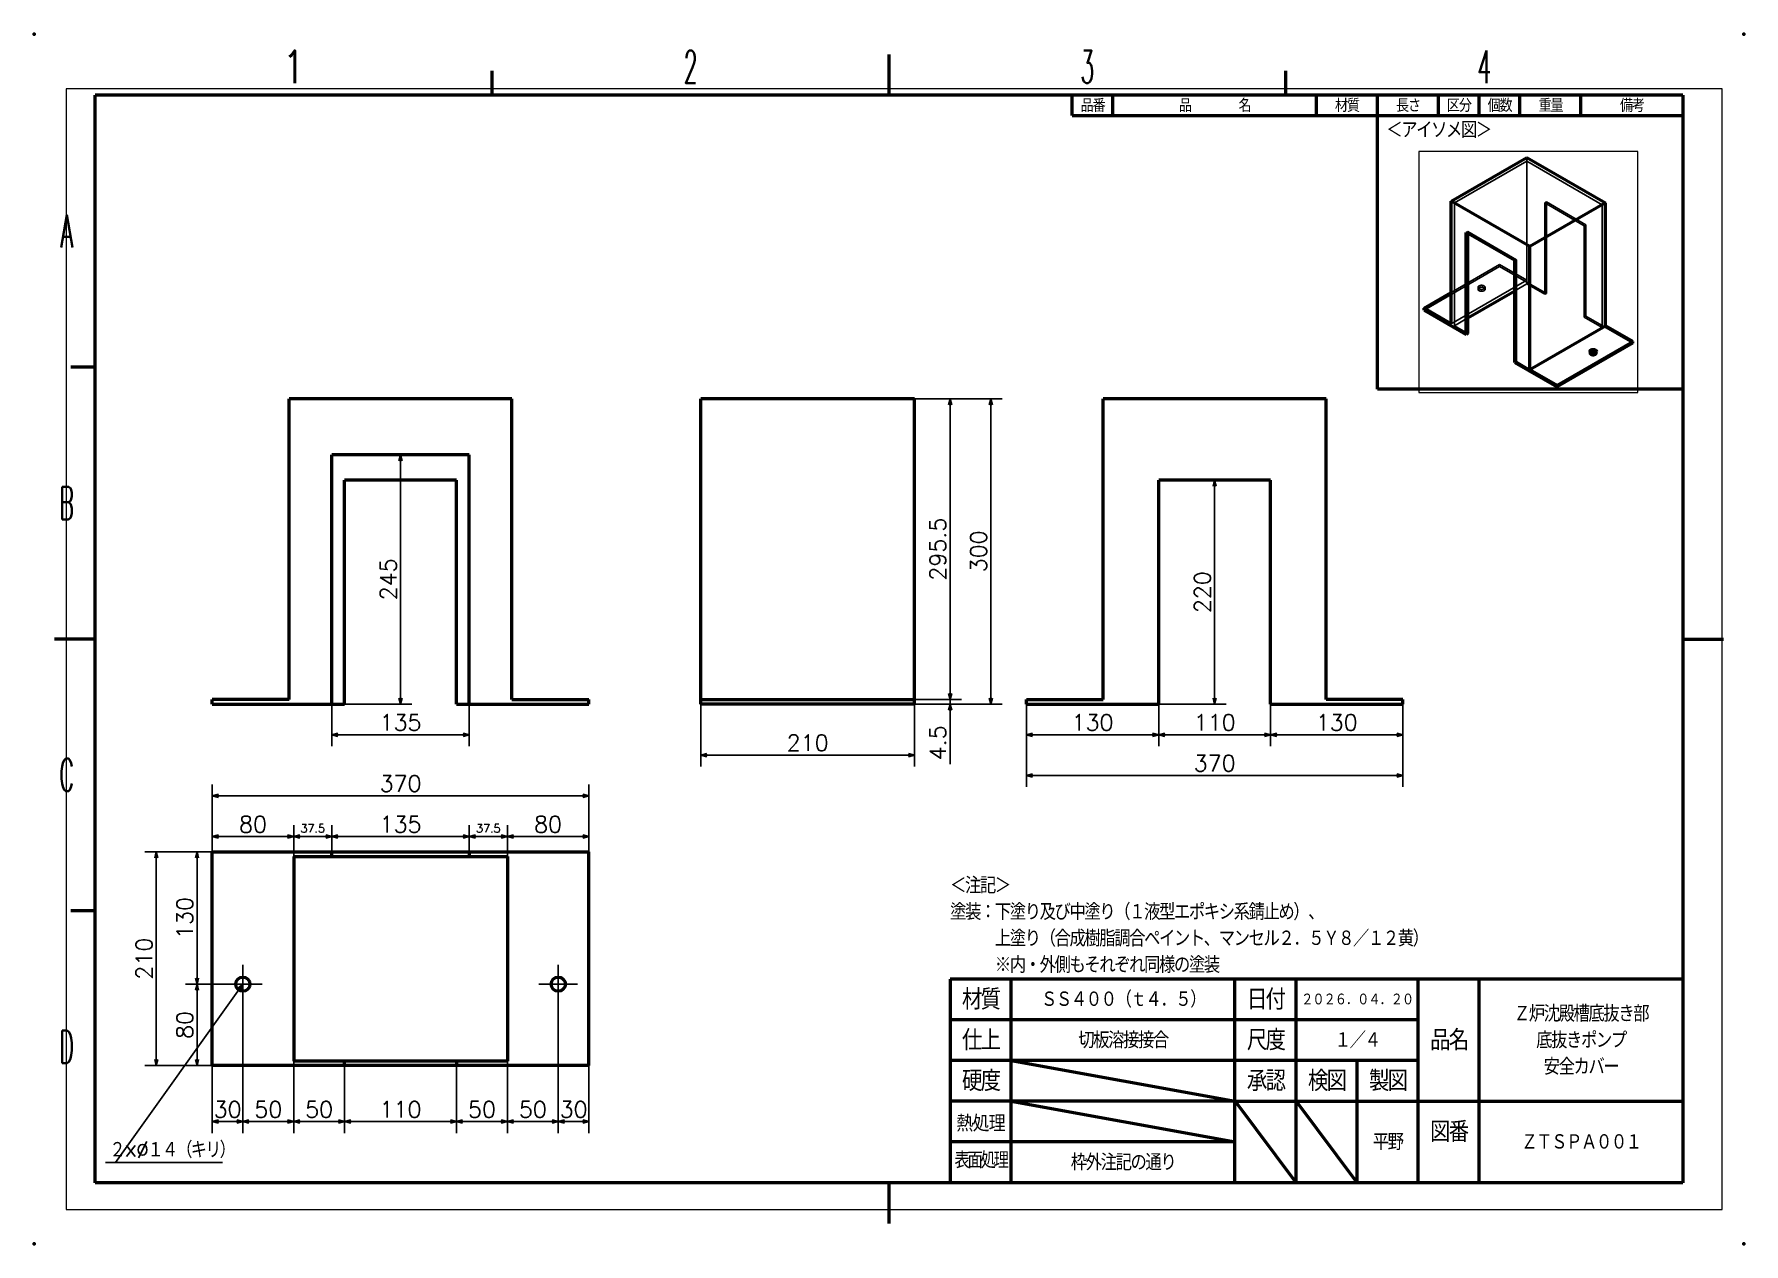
# Paper-space layout 'ICADSX Layout' of a CAD drawing. Header units: millimetres. Extents: x 0 to 420, y 0 to 297.
# The model-space entities are those that its viewports show. They can reach past a viewport. Long polylines and large blocks are cut down to what shows.
import ezdxf

# ---------------------------------------------------------------- set-up
doc = ezdxf.new("R2010")
doc.units = ezdxf.units.MM
doc.header["$LTSCALE"] = 0.661417
doc.linetypes.add('CENTER', pattern=[50.8, 31.75, -6.35, 6.35, -6.35])
doc.linetypes.add('DASHED', pattern=[19.05, 12.7, -6.35])
doc.layers.add('NoLayerName_001', color=7, linetype='Continuous')
doc.layers.add('VIEWPORTS', color=7, linetype='Continuous', plot=False)
doc.styles.get("Standard").update_dxf_attribs({"font": 'txt', "bigfont": 'extfont2'})
doc.dimstyles.get("Standard").update_dxf_attribs({"dimtxt": 2.5, "dimasz": 2.5, "dimexe": 1.25, "dimexo": 0.625, "dimtad": 1, "dimzin": 0, "dimdsep": 46, "dimtxsty": 'Standard', "dimcen": 2.5, "dimadec": 0, "dimazin": 0, "dimtfac": 0.75, "dimtmove": 0, "dimatfit": 3, "dimfxl": 1, "dimarcsym": 0})

psp = doc.layouts.new('ICADSX Layout')

msp = doc.modelspace()

# ---------------------------------------------------------------- texts
at = {"layer": 'NoLayerName_001', "color": 7, "lineweight": 50}
for s, insert, char_height, width, attachment_point, line_spacing_factor in [('\\A1;\\W0.912871;\\T0.912871;＜アイソメ図＞', (1205, 564), 16, 130.358, 5, 0.6), ('\\A1;\\W0.912871;\\T0.912871;＜注記＞\\P塗装：下塗り及び中塗り（１液型エポキシ系錆止め）、\\P\u3000\u3000\u3000上塗り（合成樹脂調合ペイント、マンセル２．５Ｙ８／１２黄）\\P\u3000\u3000\u3000※内・外側もそれぞれ同様の塗装', (725, -170), 16, 595.9221, 1, 0.975), ('\\A1;\\W0.912871;\\T0.912871;ＳＳ４００（ｔ４．５）', (895, -290), 16, 204.8482, 5, 0.6), ('\\A1;\\W0.912871;\\T0.912871;２０２６．０４．２０', (1125, -290), 12, 139.6693, 5, 0.6), ('\\A1;\\W0.912871;\\T0.912871;Ｚ炉沈殿槽底抜き部\\P底抜きポンプ\\P安全カバー', (1345, -330), 16, 167.6031, 5, 0.975), ('\\A1;\\W0.912871;\\T0.912871;切板溶接接合', (895, -330), 16, 111.7354, 5, 0.6), ('\\A1;\\W0.912871;\\T0.912871;１／４', (1125, -330), 16, 55.8677, 5, 0.6), ('\\A1;\\W0.912871;\\T0.912871;平野', (1155, -430), 16, 37.2451, 5, 0.6), ('\\A1;\\W0.912871;\\T0.912871;ＺＴＳＰＡ００１', (1345, -430), 16, 148.9805, 5, 0.6), ('\\A1;\\W0.912871;\\T0.912871;枠外注記の通り', (895, -450), 16, 130.358, 5, 0.6)]:
    msp.add_mtext(s, dxfattribs=dict(at, insert=insert, char_height=char_height, width=width, attachment_point=attachment_point, line_spacing_factor=line_spacing_factor))
at = {"layer": 'NoLayerName_001', "color": 7, "linetype": 'Continuous', "lineweight": 50, "insert": (-100.94, -446), "char_height": 16, "width": 177.9368, "attachment_point": 7, "line_spacing_factor": 0.75}
msp.add_mtext('\\A1;\\W0.897265;\\T0.897265;２×%%c１４（キリ）', dxfattribs=at)

# ---------------------------------------------------------------- blocks, each defined once
blk = doc.blocks.new('JZB_0001')
at = {"layer": 'NoLayerName_001', "color": 7, "linetype": 'Continuous', "lineweight": 50}
for p, q in [((210, 282), (210, 292)), ((112.5, 282), (112.5, 288)), ((307.5, 282), (307.5, 288)), ((15, 15), (15, 282)), ((405, 282), (15, 282)), ((255, 277), (255, 282)), ((265, 277), (265, 282)), ((315, 277), (315, 282)), ((330, 277), (330, 282)), ((345, 277), (345, 282)), ((355, 277), (355, 282)), ((365, 277), (365, 282)), ((380, 277), (380, 282)), ((405, 282), (405, 15)), ((255, 277), (405, 277)), ((15, 215.25), (9, 215.25)), ((15, 148.5), (5, 148.5)), ((405, 148.5), (415, 148.5)), ((15, 81.75), (9, 81.75)), ((225, 65), (225, 15)), ((405, 65), (225, 65)), ((240, 15), (240, 65)), ((295, 15), (295, 65)), ((310, 15), (310, 65)), ((340, 15), (340, 65)), ((355, 15), (355, 65)), ((310, 55), (225, 55)), ((340, 55), (310, 55)), ((340, 45), (225, 45)), ((325, 15), (325, 45)), ((295, 35), (225, 35)), ((295, 35), (340, 35)), ((340, 35), (405, 35)), ((295, 25), (225, 25)), ((405, 15), (15, 15)), ((210, 5), (210, 15))]:
    blk.add_line(p, q, dxfattribs=at)
for p in [(0, 297), (420, 297), (0, 0), (420, 0)]:
    blk.add_point(p, dxfattribs=at)
at = {"layer": 'NoLayerName_001', "color": 7, "lineweight": 50, "attachment_point": 5, "line_spacing_factor": 0.6}
for s, insert, char_height, width in [('\\A1;\\W0.750000;1', (63.75, 289), 8, 4.25), ('\\A1;\\W0.500000;2', (161.25, 289), 8, 4.25), ('\\A1;\\W0.500000;3', (258.75, 289), 8, 4.25), ('\\A1;\\W0.500000;4', (356.25, 289), 8, 4.25), ('\\A1;\\W0.912871;\\T0.912871;品\u3000\u3000\u3000\u3000名', (290, 279.5), 3.2, 22.3471), ('\\A1;\\W0.912871;\\T0.912871;材質', (322.5, 279.5), 3.2, 7.449), ('\\A1;\\W0.912871;\\T0.912871;個数', (360, 279.5), 3.2, 7.449), ('\\A1;\\W0.912871;\\T0.912871;重量', (372.5, 279.5), 3.2, 7.449), ('\\A1;\\W0.912871;\\T0.912871;備考', (392.5, 279.5), 3.2, 7.449), ('\\A1;\\W0.912871;\\T0.912871;品番', (260, 279.5), 3.2, 7.449), ('\\A1;\\W0.912871;\\T0.912871;長さ', (337.5, 279.5), 3.2, 7.449), ('\\A1;\\W0.912871;\\T0.912871;区分', (350, 279.5), 3.2, 7.449), ('\\A1;\\W0.500000;A', (8, 248.62), 8, 4.25), ('\\A1;\\W0.500000;B', (8, 181.88), 8, 4.25), ('\\A1;\\W0.500000;C', (8, 115.12), 8, 4.25), ('\\A1;\\W0.912871;\\T0.912871;材質', (232.5, 60), 5, 11.6391), ('\\A1;\\W0.912871;\\T0.912871;日付', (302.5, 60), 5, 11.6391), ('\\A1;\\W0.500000;D', (8, 48.38), 8, 4.25), ('\\A1;\\W0.912871;\\T0.912871;仕上', (232.5, 50), 5, 11.6391), ('\\A1;\\W0.912871;\\T0.912871;尺度', (302.5, 50), 5, 11.6391), ('\\A1;\\W0.912871;\\T0.912871;品名', (347.5, 50), 5, 11.6391), ('\\A1;\\W0.912871;\\T0.912871;硬度', (232.5, 40), 5, 11.6391), ('\\A1;\\W0.912871;\\T0.912871;承認', (302.5, 40), 5, 11.6391), ('\\A1;\\W0.912871;\\T0.912871;検図', (317.5, 40), 5, 11.6391), ('\\A1;\\W0.912871;\\T0.912871;製図', (332.5, 40), 5, 11.6391), ('\\A1;\\W0.950146;\\T0.950146;熱処理', (232.5, 29.55), 4, 14.5372), ('\\A1;\\W0.912871;\\T0.912871;図番', (347.5, 27.5), 5, 11.6391), ('\\A1;\\W0.853913;\\T0.853913;表面処理', (232.5, 20.54), 4, 17.4198)]:
    blk.add_mtext(s, dxfattribs=dict(at, insert=insert, char_height=char_height, width=width))
blk = doc.blocks.new('_OPEN30')
at = {"color": 0, "linetype": 'ByBlock', "lineweight": -2}
for p, q in [((-1, 0.267949), (0, 0)), ((0, 0), (-1, -0.267949)), ((0, 0), (-1, 0))]:
    blk.add_line(p, q, dxfattribs=at)
blk = doc.blocks.new('*D5')
at = {"layer": 'Defpoints', "color": 0}
for p in [(480, 0), (690, 0), (480, -50)]:
    blk.add_point(p, dxfattribs=at)
at = {"layer": 'NoLayerName_001', "color": 0, "linetype": 'Continuous', "lineweight": 25}
for p, q in [((480, 0), (480, -61.2)), ((690, 0), (690, -61.2)), ((684, -50), (486, -50))]:
    blk.add_line(p, q, dxfattribs=at)
at = {"layer": 'NoLayerName_001', "color": 0, "lineweight": 25, "xscale": 6, "yscale": 6, "zscale": 6}
for p, rotation in [((480, -50), 180), ((690, -50), 360)]:
    blk.add_blockref('_OPEN30', p, dxfattribs=dict(at, rotation=rotation))
at = {"layer": 'NoLayerName_001', "color": 0, "lineweight": 50, "insert": (585, -38), "char_height": 16, "attachment_point": 5}
blk.add_mtext('210', dxfattribs=at)
blk = doc.blocks.new('*D6')
at = {"layer": 'Defpoints', "color": 0}
for p in [(690, 4.5), (690, 0), (725, 4.5)]:
    blk.add_point(p, dxfattribs=at)
at = {"layer": 'NoLayerName_001', "color": 0, "linetype": 'Continuous', "lineweight": 25}
for p, q in [((690, 4.5), (736.2, 4.5)), ((690, 0), (736.2, 0)), ((725, 10.5), (725, 16.5)), ((725, 0), (725, 4.5)), ((725, 0), (725, -58.8)), ((725, -6), (725, -12))]:
    blk.add_line(p, q, dxfattribs=at)
at = {"layer": 'NoLayerName_001', "color": 0, "lineweight": 25, "xscale": 6, "yscale": 6, "zscale": 6}
for p, rotation in [((725, 4.5), 270), ((725, 0), 90)]:
    blk.add_blockref('_OPEN30', p, dxfattribs=dict(at, rotation=rotation))
at = {"layer": 'NoLayerName_001', "color": 0, "lineweight": 50, "insert": (713, -38), "char_height": 16, "attachment_point": 5, "rotation": 90}
blk.add_mtext('4.5', dxfattribs=at)
blk = doc.blocks.new('*D7')
at = {"layer": 'Defpoints', "color": 0}
for p in [(690, 300), (690, 4.5), (725, 4.5)]:
    blk.add_point(p, dxfattribs=at)
at = {"layer": 'NoLayerName_001', "color": 0, "linetype": 'Continuous', "lineweight": 25}
for p, q in [((690, 300), (736.2, 300)), ((725, 294), (725, 10.5)), ((690, 4.5), (736.2, 4.5))]:
    blk.add_line(p, q, dxfattribs=at)
at = {"layer": 'NoLayerName_001', "color": 0, "lineweight": 25, "xscale": 6, "yscale": 6, "zscale": 6}
for p, rotation in [((725, 300), 90), ((725, 4.5), 270)]:
    blk.add_blockref('_OPEN30', p, dxfattribs=dict(at, rotation=rotation))
at = {"layer": 'NoLayerName_001', "color": 0, "lineweight": 50, "insert": (713, 152.2), "char_height": 16, "attachment_point": 5, "rotation": 90}
blk.add_mtext('295.5', dxfattribs=at)
blk = doc.blocks.new('*D8')
at = {"layer": 'Defpoints', "color": 0}
for p in [(690, 300), (765, 300), (690, 0)]:
    blk.add_point(p, dxfattribs=at)
at = {"layer": 'NoLayerName_001', "color": 0, "linetype": 'Continuous', "lineweight": 25}
for p, q in [((690, 300), (776.2, 300)), ((765, 6), (765, 294)), ((690, 0), (776.2, 0))]:
    blk.add_line(p, q, dxfattribs=at)
at = {"layer": 'NoLayerName_001', "color": 0, "lineweight": 25, "xscale": 6, "yscale": 6, "zscale": 6}
for p, rotation in [((765, 300), 90), ((765, 0), 270)]:
    blk.add_blockref('_OPEN30', p, dxfattribs=dict(at, rotation=rotation))
at = {"layer": 'NoLayerName_001', "color": 0, "lineweight": 50, "insert": (753, 150), "char_height": 16, "attachment_point": 5, "rotation": 90}
blk.add_mtext('300', dxfattribs=at)
blk = doc.blocks.new('*D9')
at = {"layer": 'Defpoints', "color": 0}
for p in [(985, 220), (985, 220), (930, 0)]:
    blk.add_point(p, dxfattribs=at)
at = {"layer": 'NoLayerName_001', "color": 0, "linetype": 'Continuous', "lineweight": 25}
for p, q in [((985, 6), (985, 214)), ((930, 0), (996.2, 0))]:
    blk.add_line(p, q, dxfattribs=at)
at = {"layer": 'NoLayerName_001', "color": 0, "lineweight": 25, "xscale": 6, "yscale": 6, "zscale": 6}
for p, rotation in [((985, 220), 90), ((985, 0), 270)]:
    blk.add_blockref('_OPEN30', p, dxfattribs=dict(at, rotation=rotation))
at = {"layer": 'NoLayerName_001', "color": 0, "lineweight": 50, "insert": (973, 110), "char_height": 16, "attachment_point": 5, "rotation": 90}
blk.add_mtext('220', dxfattribs=at)
blk = doc.blocks.new('*D10')
at = {"layer": 'Defpoints', "color": 0}
for p in [(930, 0), (1040, 0), (930, -30)]:
    blk.add_point(p, dxfattribs=at)
at = {"layer": 'NoLayerName_001', "color": 0, "linetype": 'Continuous', "lineweight": 25}
for p, q in [((930, 0), (930, -41.2)), ((1040, 0), (1040, -41.2)), ((1034, -30), (936, -30))]:
    blk.add_line(p, q, dxfattribs=at)
at = {"layer": 'NoLayerName_001', "color": 0, "lineweight": 25, "xscale": 6, "yscale": 6, "zscale": 6}
for p, rotation in [((930, -30), 180), ((1040, -30), 360)]:
    blk.add_blockref('_OPEN30', p, dxfattribs=dict(at, rotation=rotation))
at = {"layer": 'NoLayerName_001', "color": 0, "lineweight": 50, "insert": (985, -18), "char_height": 16, "attachment_point": 5}
blk.add_mtext('110', dxfattribs=at)
blk = doc.blocks.new('*D11')
at = {"layer": 'Defpoints', "color": 0}
for p in [(800, 0), (930, 0), (800, -30)]:
    blk.add_point(p, dxfattribs=at)
at = {"layer": 'NoLayerName_001', "color": 0, "linetype": 'Continuous', "lineweight": 25}
for p, q in [((800, 0), (800, -41.2)), ((930, 0), (930, -41.2)), ((924, -30), (806, -30))]:
    blk.add_line(p, q, dxfattribs=at)
at = {"layer": 'NoLayerName_001', "color": 0, "lineweight": 25, "xscale": 6, "yscale": 6, "zscale": 6}
for p, rotation in [((800, -30), 180), ((930, -30), 360)]:
    blk.add_blockref('_OPEN30', p, dxfattribs=dict(at, rotation=rotation))
at = {"layer": 'NoLayerName_001', "color": 0, "lineweight": 50, "insert": (865, -18), "char_height": 16, "attachment_point": 5}
blk.add_mtext('130', dxfattribs=at)
blk = doc.blocks.new('*D12')
at = {"layer": 'Defpoints', "color": 0}
for p in [(1040, 0), (1170, 0), (1170, -30)]:
    blk.add_point(p, dxfattribs=at)
at = {"layer": 'NoLayerName_001', "color": 0, "linetype": 'Continuous', "lineweight": 25}
for p, q in [((1040, 0), (1040, -41.2)), ((1170, 0), (1170, -41.2)), ((1046, -30), (1164, -30))]:
    blk.add_line(p, q, dxfattribs=at)
at = {"layer": 'NoLayerName_001', "color": 0, "lineweight": 25, "xscale": 6, "yscale": 6, "zscale": 6, "rotation": 180}
blk.add_blockref('_OPEN30', (1040, -30), dxfattribs=at)
at = {"layer": 'NoLayerName_001', "color": 0, "lineweight": 25, "xscale": 6, "yscale": 6, "zscale": 6}
blk.add_blockref('_OPEN30', (1170, -30), dxfattribs=at)
at = {"layer": 'NoLayerName_001', "color": 0, "lineweight": 50, "insert": (1105, -18), "char_height": 16, "attachment_point": 5}
blk.add_mtext('130', dxfattribs=at)
blk = doc.blocks.new('*D13')
at = {"layer": 'Defpoints', "color": 0}
for p in [(800, 0), (1170, 0), (800, -70)]:
    blk.add_point(p, dxfattribs=at)
at = {"layer": 'NoLayerName_001', "color": 0, "linetype": 'Continuous', "lineweight": 25}
for p, q in [((800, 0), (800, -81.2)), ((1170, 0), (1170, -81.2)), ((1164, -70), (806, -70))]:
    blk.add_line(p, q, dxfattribs=at)
at = {"layer": 'NoLayerName_001', "color": 0, "lineweight": 25, "xscale": 6, "yscale": 6, "zscale": 6}
for p, rotation in [((800, -70), 180), ((1170, -70), 360)]:
    blk.add_blockref('_OPEN30', p, dxfattribs=dict(at, rotation=rotation))
at = {"layer": 'NoLayerName_001', "color": 0, "lineweight": 50, "insert": (985, -58), "char_height": 16, "attachment_point": 5}
blk.add_mtext('370', dxfattribs=at)
blk = doc.blocks.new('*D14')
at = {"layer": 'Defpoints', "color": 0}
for p in [(185, 245), (185, 245), (117.5, 0)]:
    blk.add_point(p, dxfattribs=at)
at = {"layer": 'NoLayerName_001', "color": 0, "linetype": 'Continuous', "lineweight": 25}
for p, q in [((185, 6), (185, 239)), ((117.5, 0), (196.2, 0))]:
    blk.add_line(p, q, dxfattribs=at)
at = {"layer": 'NoLayerName_001', "color": 0, "lineweight": 25, "xscale": 6, "yscale": 6, "zscale": 6}
for p, rotation in [((185, 245), 90), ((185, 0), 270)]:
    blk.add_blockref('_OPEN30', p, dxfattribs=dict(at, rotation=rotation))
at = {"layer": 'NoLayerName_001', "color": 0, "lineweight": 50, "insert": (173, 122.5), "char_height": 16, "attachment_point": 5, "rotation": 90}
blk.add_mtext('245', dxfattribs=at)
blk = doc.blocks.new('*D15')
at = {"layer": 'Defpoints', "color": 0}
for p in [(117.5, 0), (252.5, 0), (117.5, -30)]:
    blk.add_point(p, dxfattribs=at)
at = {"layer": 'NoLayerName_001', "color": 0, "linetype": 'Continuous', "lineweight": 25}
for p, q in [((117.5, 0), (117.5, -41.2)), ((252.5, 0), (252.5, -41.2)), ((246.5, -30), (123.5, -30))]:
    blk.add_line(p, q, dxfattribs=at)
at = {"layer": 'NoLayerName_001', "color": 0, "lineweight": 25, "xscale": 6, "yscale": 6, "zscale": 6}
for p, rotation in [((117.5, -30), 180), ((252.5, -30), 360)]:
    blk.add_blockref('_OPEN30', p, dxfattribs=dict(at, rotation=rotation))
at = {"layer": 'NoLayerName_001', "color": 0, "lineweight": 50, "insert": (185, -18), "char_height": 16, "attachment_point": 5}
blk.add_mtext('135', dxfattribs=at)
blk = doc.blocks.new('*D16')
at = {"layer": 'Defpoints', "color": 0}
for p in [(-15, -145), (0, -145), (11, -275)]:
    blk.add_point(p, dxfattribs=at)
at = {"layer": 'NoLayerName_001', "color": 0, "linetype": 'Continuous', "lineweight": 25}
for p, q in [((0, -145), (-26.2, -145)), ((-15, -269), (-15, -151)), ((11, -275), (-26.2, -275))]:
    blk.add_line(p, q, dxfattribs=at)
at = {"layer": 'NoLayerName_001', "color": 0, "lineweight": 25, "xscale": 6, "yscale": 6, "zscale": 6}
for p, rotation in [((-15, -145), 90), ((-15, -275), 270)]:
    blk.add_blockref('_OPEN30', p, dxfattribs=dict(at, rotation=rotation))
at = {"layer": 'NoLayerName_001', "color": 0, "lineweight": 50, "insert": (-27, -210), "char_height": 16, "attachment_point": 5, "rotation": 90}
blk.add_mtext('130', dxfattribs=at)
blk = doc.blocks.new('*D17')
at = {"layer": 'Defpoints', "color": 0}
for p in [(-15, -275), (0, -275), (0, -355)]:
    blk.add_point(p, dxfattribs=at)
at = {"layer": 'NoLayerName_001', "color": 0, "linetype": 'Continuous', "lineweight": 25}
for p, q in [((0, -275), (-26.2, -275)), ((-15, -349), (-15, -281)), ((0, -355), (-26.2, -355))]:
    blk.add_line(p, q, dxfattribs=at)
at = {"layer": 'NoLayerName_001', "color": 0, "lineweight": 25, "xscale": 6, "yscale": 6, "zscale": 6}
for p, rotation in [((-15, -275), 90), ((-15, -355), 270)]:
    blk.add_blockref('_OPEN30', p, dxfattribs=dict(at, rotation=rotation))
at = {"layer": 'NoLayerName_001', "color": 0, "lineweight": 50, "insert": (-27, -315), "char_height": 16, "attachment_point": 5, "rotation": 90}
blk.add_mtext('80', dxfattribs=at)
blk = doc.blocks.new('*D18')
at = {"layer": 'Defpoints', "color": 0}
for p in [(0, -145), (-55, -355), (0, -355)]:
    blk.add_point(p, dxfattribs=at)
at = {"layer": 'NoLayerName_001', "color": 0, "linetype": 'Continuous', "lineweight": 25}
for p, q in [((0, -145), (-66.2, -145)), ((-55, -151), (-55, -349)), ((0, -355), (-66.2, -355))]:
    blk.add_line(p, q, dxfattribs=at)
at = {"layer": 'NoLayerName_001', "color": 0, "lineweight": 25, "xscale": 6, "yscale": 6, "zscale": 6}
for p, rotation in [((-55, -145), 90.00000000000001), ((-55, -355), 270)]:
    blk.add_blockref('_OPEN30', p, dxfattribs=dict(at, rotation=rotation))
at = {"layer": 'NoLayerName_001', "color": 0, "lineweight": 50, "insert": (-67, -250), "char_height": 16, "attachment_point": 5, "rotation": 90}
blk.add_mtext('210', dxfattribs=at)
blk = doc.blocks.new('*D19')
at = {"layer": 'Defpoints', "color": 0}
for p in [(30, -294), (80, -350.5), (30, -410)]:
    blk.add_point(p, dxfattribs=at)
at = {"layer": 'NoLayerName_001', "color": 0, "linetype": 'Continuous', "lineweight": 25}
for p, q in [((30, -294), (30, -421.2)), ((80, -350.5), (80, -421.2)), ((74, -410), (36, -410))]:
    blk.add_line(p, q, dxfattribs=at)
at = {"layer": 'NoLayerName_001', "color": 0, "lineweight": 25, "xscale": 6, "yscale": 6, "zscale": 6, "rotation": 180}
blk.add_blockref('_OPEN30', (30, -410), dxfattribs=at)
at = {"layer": 'NoLayerName_001', "color": 0, "lineweight": 25, "xscale": 6, "yscale": 6, "zscale": 6}
blk.add_blockref('_OPEN30', (80, -410), dxfattribs=at)
at = {"layer": 'NoLayerName_001', "color": 0, "lineweight": 50, "insert": (55, -398), "char_height": 16, "attachment_point": 5}
blk.add_mtext('50', dxfattribs=at)
blk = doc.blocks.new('*D20')
at = {"layer": 'Defpoints', "color": 0}
for p in [(80, -350.5), (130, -355), (80, -410)]:
    blk.add_point(p, dxfattribs=at)
at = {"layer": 'NoLayerName_001', "color": 0, "linetype": 'Continuous', "lineweight": 25}
for p, q in [((80, -350.5), (80, -421.2)), ((130, -355), (130, -421.2)), ((124, -410), (86, -410))]:
    blk.add_line(p, q, dxfattribs=at)
at = {"layer": 'NoLayerName_001', "color": 0, "lineweight": 25, "xscale": 6, "yscale": 6, "zscale": 6, "rotation": 180}
blk.add_blockref('_OPEN30', (80, -410), dxfattribs=at)
at = {"layer": 'NoLayerName_001', "color": 0, "lineweight": 25, "xscale": 6, "yscale": 6, "zscale": 6}
blk.add_blockref('_OPEN30', (130, -410), dxfattribs=at)
at = {"layer": 'NoLayerName_001', "color": 0, "lineweight": 50, "insert": (105, -398), "char_height": 16, "attachment_point": 5}
blk.add_mtext('50', dxfattribs=at)
blk = doc.blocks.new('*D21')
at = {"layer": 'Defpoints', "color": 0}
for p in [(130, -355), (240, -355), (130, -410)]:
    blk.add_point(p, dxfattribs=at)
at = {"layer": 'NoLayerName_001', "color": 0, "linetype": 'Continuous', "lineweight": 25}
for p, q in [((130, -355), (130, -421.2)), ((240, -355), (240, -421.2)), ((234, -410), (136, -410))]:
    blk.add_line(p, q, dxfattribs=at)
at = {"layer": 'NoLayerName_001', "color": 0, "lineweight": 25, "xscale": 6, "yscale": 6, "zscale": 6, "rotation": 180}
blk.add_blockref('_OPEN30', (130, -410), dxfattribs=at)
at = {"layer": 'NoLayerName_001', "color": 0, "lineweight": 25, "xscale": 6, "yscale": 6, "zscale": 6}
blk.add_blockref('_OPEN30', (240, -410), dxfattribs=at)
at = {"layer": 'NoLayerName_001', "color": 0, "lineweight": 50, "insert": (185, -398), "char_height": 16, "attachment_point": 5}
blk.add_mtext('110', dxfattribs=at)
blk = doc.blocks.new('*D22')
at = {"layer": 'Defpoints', "color": 0}
for p in [(290, -350.5), (240, -355), (240, -410)]:
    blk.add_point(p, dxfattribs=at)
at = {"layer": 'NoLayerName_001', "color": 0, "linetype": 'Continuous', "lineweight": 25}
for p, q in [((290, -350.5), (290, -421.2)), ((240, -355), (240, -421.2)), ((284, -410), (246, -410))]:
    blk.add_line(p, q, dxfattribs=at)
at = {"layer": 'NoLayerName_001', "color": 0, "lineweight": 25, "xscale": 6, "yscale": 6, "zscale": 6, "rotation": 180}
blk.add_blockref('_OPEN30', (240, -410), dxfattribs=at)
at = {"layer": 'NoLayerName_001', "color": 0, "lineweight": 25, "xscale": 6, "yscale": 6, "zscale": 6}
blk.add_blockref('_OPEN30', (290, -410), dxfattribs=at)
at = {"layer": 'NoLayerName_001', "color": 0, "lineweight": 50, "insert": (265, -398), "char_height": 16, "attachment_point": 5}
blk.add_mtext('50', dxfattribs=at)
blk = doc.blocks.new('*D23')
at = {"layer": 'Defpoints', "color": 0}
for p in [(340, -294), (290, -350.5), (290, -410)]:
    blk.add_point(p, dxfattribs=at)
at = {"layer": 'NoLayerName_001', "color": 0, "linetype": 'Continuous', "lineweight": 25}
for p, q in [((340, -294), (340, -421.2)), ((290, -350.5), (290, -421.2)), ((334, -410), (296, -410))]:
    blk.add_line(p, q, dxfattribs=at)
at = {"layer": 'NoLayerName_001', "color": 0, "lineweight": 25, "xscale": 6, "yscale": 6, "zscale": 6, "rotation": 180}
blk.add_blockref('_OPEN30', (290, -410), dxfattribs=at)
at = {"layer": 'NoLayerName_001', "color": 0, "lineweight": 25, "xscale": 6, "yscale": 6, "zscale": 6}
blk.add_blockref('_OPEN30', (340, -410), dxfattribs=at)
at = {"layer": 'NoLayerName_001', "color": 0, "lineweight": 50, "insert": (315, -398), "char_height": 16, "attachment_point": 5}
blk.add_mtext('50', dxfattribs=at)
blk = doc.blocks.new('*D24')
at = {"layer": 'Defpoints', "color": 0}
for p in [(340, -294), (370, -355), (340, -410)]:
    blk.add_point(p, dxfattribs=at)
at = {"layer": 'NoLayerName_001', "color": 0, "linetype": 'Continuous', "lineweight": 25}
for p, q in [((340, -294), (340, -421.2)), ((370, -355), (370, -421.2)), ((364, -410), (346, -410))]:
    blk.add_line(p, q, dxfattribs=at)
at = {"layer": 'NoLayerName_001', "color": 0, "lineweight": 25, "xscale": 6, "yscale": 6, "zscale": 6, "rotation": 180}
blk.add_blockref('_OPEN30', (340, -410), dxfattribs=at)
at = {"layer": 'NoLayerName_001', "color": 0, "lineweight": 25, "xscale": 6, "yscale": 6, "zscale": 6}
blk.add_blockref('_OPEN30', (370, -410), dxfattribs=at)
at = {"layer": 'NoLayerName_001', "color": 0, "lineweight": 50, "insert": (355, -398), "char_height": 16, "attachment_point": 5}
blk.add_mtext('30', dxfattribs=at)
blk = doc.blocks.new('*D25')
at = {"layer": 'Defpoints', "color": 0}
for p in [(0, -355), (30, -410), (30, -410)]:
    blk.add_point(p, dxfattribs=at)
at = {"layer": 'NoLayerName_001', "color": 0, "linetype": 'Continuous', "lineweight": 25}
for p, q in [((0, -355), (0, -421.2)), ((6, -410), (24, -410))]:
    blk.add_line(p, q, dxfattribs=at)
at = {"layer": 'NoLayerName_001', "color": 0, "lineweight": 25, "xscale": 6, "yscale": 6, "zscale": 6, "rotation": 180}
blk.add_blockref('_OPEN30', (0, -410), dxfattribs=at)
at = {"layer": 'NoLayerName_001', "color": 0, "lineweight": 25, "xscale": 6, "yscale": 6, "zscale": 6}
blk.add_blockref('_OPEN30', (30, -410), dxfattribs=at)
at = {"layer": 'NoLayerName_001', "color": 0, "lineweight": 50, "insert": (15, -398), "char_height": 16, "attachment_point": 5}
blk.add_mtext('30', dxfattribs=at)
blk = doc.blocks.new('*D26')
at = {"layer": 'Defpoints', "color": 0}
for p in [(0, -130), (0, -145), (80, -149.5)]:
    blk.add_point(p, dxfattribs=at)
at = {"layer": 'NoLayerName_001', "color": 0, "linetype": 'Continuous', "lineweight": 25}
for p, q in [((0, -145), (0, -118.8)), ((74, -130), (6, -130)), ((80, -149.5), (80, -118.8))]:
    blk.add_line(p, q, dxfattribs=at)
at = {"layer": 'NoLayerName_001', "color": 0, "lineweight": 25, "xscale": 6, "yscale": 6, "zscale": 6, "rotation": 180}
blk.add_blockref('_OPEN30', (0, -130), dxfattribs=at)
at = {"layer": 'NoLayerName_001', "color": 0, "lineweight": 25, "xscale": 6, "yscale": 6, "zscale": 6}
blk.add_blockref('_OPEN30', (80, -130), dxfattribs=at)
at = {"layer": 'NoLayerName_001', "color": 0, "lineweight": 50, "insert": (40, -118), "char_height": 16, "attachment_point": 5}
blk.add_mtext('80', dxfattribs=at)
blk = doc.blocks.new('*D27')
at = {"layer": 'Defpoints', "color": 0}
for p in [(80, -130), (80, -145), (117.5, -145)]:
    blk.add_point(p, dxfattribs=at)
at = {"layer": 'NoLayerName_001', "color": 0, "linetype": 'Continuous', "lineweight": 25}
for p, q in [((80, -145), (80, -118.8)), ((111.5, -130), (86, -130)), ((117.5, -145), (117.5, -118.8))]:
    blk.add_line(p, q, dxfattribs=at)
at = {"layer": 'NoLayerName_001', "color": 0, "lineweight": 25, "xscale": 6, "yscale": 6, "zscale": 6, "rotation": 180}
blk.add_blockref('_OPEN30', (80, -130), dxfattribs=at)
at = {"layer": 'NoLayerName_001', "color": 0, "lineweight": 25, "xscale": 6, "yscale": 6, "zscale": 6}
blk.add_blockref('_OPEN30', (117.5, -130), dxfattribs=at)
at = {"layer": 'NoLayerName_001', "color": 0, "lineweight": 50, "insert": (98.75, -122), "char_height": 8, "attachment_point": 5}
blk.add_mtext('37.5', dxfattribs=at)
blk = doc.blocks.new('*D28')
at = {"layer": 'Defpoints', "color": 0}
for p in [(117.5, -130), (117.5, -145), (252.5, -145)]:
    blk.add_point(p, dxfattribs=at)
at = {"layer": 'NoLayerName_001', "color": 0, "linetype": 'Continuous', "lineweight": 25}
for p, q in [((117.5, -145), (117.5, -118.8)), ((246.5, -130), (123.5, -130)), ((252.5, -145), (252.5, -118.8))]:
    blk.add_line(p, q, dxfattribs=at)
at = {"layer": 'NoLayerName_001', "color": 0, "lineweight": 25, "xscale": 6, "yscale": 6, "zscale": 6}
for p, rotation in [((117.5, -130), 180), ((252.5, -130), 360)]:
    blk.add_blockref('_OPEN30', p, dxfattribs=dict(at, rotation=rotation))
at = {"layer": 'NoLayerName_001', "color": 0, "lineweight": 50, "insert": (185, -118), "char_height": 16, "attachment_point": 5}
blk.add_mtext('135', dxfattribs=at)
blk = doc.blocks.new('*D29')
at = {"layer": 'Defpoints', "color": 0}
for p in [(252.5, -130), (252.5, -145), (290, -149.5)]:
    blk.add_point(p, dxfattribs=at)
at = {"layer": 'NoLayerName_001', "color": 0, "linetype": 'Continuous', "lineweight": 25}
for p, q in [((252.5, -145), (252.5, -118.8)), ((284, -130), (258.5, -130)), ((290, -149.5), (290, -118.8))]:
    blk.add_line(p, q, dxfattribs=at)
at = {"layer": 'NoLayerName_001', "color": 0, "lineweight": 25, "xscale": 6, "yscale": 6, "zscale": 6, "rotation": 180}
blk.add_blockref('_OPEN30', (252.5, -130), dxfattribs=at)
at = {"layer": 'NoLayerName_001', "color": 0, "lineweight": 25, "xscale": 6, "yscale": 6, "zscale": 6}
blk.add_blockref('_OPEN30', (290, -130), dxfattribs=at)
at = {"layer": 'NoLayerName_001', "color": 0, "lineweight": 50, "insert": (271.25, -122), "char_height": 8, "attachment_point": 5}
blk.add_mtext('37.5', dxfattribs=at)
blk = doc.blocks.new('*D30')
at = {"layer": 'Defpoints', "color": 0}
for p in [(290, -130), (290, -145), (370, -145)]:
    blk.add_point(p, dxfattribs=at)
at = {"layer": 'NoLayerName_001', "color": 0, "linetype": 'Continuous', "lineweight": 25}
for p, q in [((290, -145), (290, -118.8)), ((364, -130), (296, -130)), ((370, -145), (370, -118.8))]:
    blk.add_line(p, q, dxfattribs=at)
at = {"layer": 'NoLayerName_001', "color": 0, "lineweight": 25, "xscale": 6, "yscale": 6, "zscale": 6, "rotation": 180}
blk.add_blockref('_OPEN30', (290, -130), dxfattribs=at)
at = {"layer": 'NoLayerName_001', "color": 0, "lineweight": 25, "xscale": 6, "yscale": 6, "zscale": 6}
blk.add_blockref('_OPEN30', (370, -130), dxfattribs=at)
at = {"layer": 'NoLayerName_001', "color": 0, "lineweight": 50, "insert": (330, -118), "char_height": 16, "attachment_point": 5}
blk.add_mtext('80', dxfattribs=at)
blk = doc.blocks.new('*D31')
at = {"layer": 'Defpoints', "color": 0}
for p in [(370, -90), (0, -145), (370, -145)]:
    blk.add_point(p, dxfattribs=at)
at = {"layer": 'NoLayerName_001', "color": 0, "linetype": 'Continuous', "lineweight": 25}
for p, q in [((0, -145), (0, -78.8)), ((370, -145), (370, -78.8)), ((6, -90), (364, -90))]:
    blk.add_line(p, q, dxfattribs=at)
at = {"layer": 'NoLayerName_001', "color": 0, "lineweight": 25, "xscale": 6, "yscale": 6, "zscale": 6, "rotation": 180}
blk.add_blockref('_OPEN30', (0, -90), dxfattribs=at)
at = {"layer": 'NoLayerName_001', "color": 0, "lineweight": 25, "xscale": 6, "yscale": 6, "zscale": 6}
blk.add_blockref('_OPEN30', (370, -90), dxfattribs=at)
at = {"layer": 'NoLayerName_001', "color": 0, "lineweight": 50, "insert": (185, -78), "char_height": 16, "attachment_point": 5}
blk.add_mtext('370', dxfattribs=at)
blk = doc.blocks.new('JZB_0002')
at = {"layer": 'NoLayerName_001', "color": 8, "linetype": 'CENTER', "lineweight": 25}
for p, q in [((19, 38), (19, 0)), ((0, 19), (38, 19))]:
    blk.add_line(p, q, dxfattribs=at)
at = {"layer": 'NoLayerName_001', "color": 2, "linetype": 'Continuous', "lineweight": 50}
blk.add_circle((19, 19), 7, dxfattribs=at)
blk = doc.blocks.new('JZB_0003')
at = {"layer": 'NoLayerName_001', "color": 8, "linetype": 'CENTER', "lineweight": 25}
for p, q in [((19, 38), (19, 0)), ((0, 19), (38, 19))]:
    blk.add_line(p, q, dxfattribs=at)
at = {"layer": 'NoLayerName_001', "color": 2, "linetype": 'Continuous', "lineweight": 50}
blk.add_circle((19, 19), 7, dxfattribs=at)

# ---------------------------------------------------------------- dimensions: what is measured, and where the dimension line sits
at = {"layer": 'NoLayerName_001', "color": 7, "linetype": 'Continuous', "lineweight": 50}
for base, p1, p2, angle, override, picture, middle in [((725, 4.5), (690, 300), (690, 4.5), 270, {"dimtxt": 16, "dimasz": 6, "dimexe": 11.2, "dimexo": 0, "dimgap": 4, "dimdec": 1, "dimzin": 8, "dimblk": 'OPEN30', "dimclrd": 0, "dimclre": 0, "dimclrt": 0, "dimtp": 0, "dimtm": 0, "dimlwd": 25, "dimlwe": 25}, '*D7', (725, 152.25)), ((765, 300), (690, 0), (690, 300), 90, {"dimtxt": 16, "dimasz": 6, "dimexe": 11.2, "dimexo": 0, "dimgap": 4, "dimdec": 1, "dimzin": 8, "dimblk": 'OPEN30', "dimclrd": 0, "dimclre": 0, "dimclrt": 0, "dimtp": 0, "dimtm": 0, "dimlwd": 25, "dimlwe": 25}, '*D8', (765, 150)), ((185, 245), (117.5, 0), (185, 245), 90, {"dimtxt": 16, "dimasz": 6, "dimexe": 11.2, "dimexo": 0, "dimgap": 4, "dimdec": 1, "dimzin": 8, "dimblk": 'OPEN30', "dimse2": 1, "dimclrd": 0, "dimclre": 0, "dimclrt": 0, "dimtp": 0, "dimtm": 0, "dimlwd": 25, "dimlwe": 25}, '*D14', (185, 122.5)), ((985, 220), (930, 0), (985, 220), 90, {"dimtxt": 16, "dimasz": 6, "dimexe": 11.2, "dimexo": 0, "dimgap": 4, "dimdec": 1, "dimzin": 8, "dimblk": 'OPEN30', "dimse2": 1, "dimclrd": 0, "dimclre": 0, "dimclrt": 0, "dimtp": 0, "dimtm": 0, "dimlwd": 25, "dimlwe": 25}, '*D9', (985, 110)), ((117.5, -30), (252.5, 0), (117.5, 0), 180, {"dimtxt": 16, "dimasz": 6, "dimexe": 11.2, "dimexo": 0, "dimgap": 4, "dimdec": 1, "dimzin": 8, "dimblk": 'OPEN30', "dimclrd": 0, "dimclre": 0, "dimclrt": 0, "dimtp": 0, "dimtm": 0, "dimlwd": 25, "dimlwe": 25}, '*D15', (185, -30)), ((480, -50), (690, 0), (480, 0), 180, {"dimtxt": 16, "dimasz": 6, "dimexe": 11.2, "dimexo": 0, "dimgap": 4, "dimdec": 1, "dimzin": 8, "dimblk": 'OPEN30', "dimclrd": 0, "dimclre": 0, "dimclrt": 0, "dimtp": 0, "dimtm": 0, "dimlwd": 25, "dimlwe": 25}, '*D5', (585, -50)), ((725, 4.5), (690, 0), (690, 4.5), 90, {"dimtxt": 16, "dimasz": 6, "dimexe": 11.2, "dimexo": 0, "dimgap": 4, "dimdec": 1, "dimzin": 8, "dimblk": 'OPEN30', "dimclrd": 0, "dimclre": 0, "dimclrt": 0, "dimtp": 0, "dimtm": 0, "dimlwd": 25, "dimlwe": 25}, '*D6', (725, -38)), ((800, -30), (930, 0), (800, 0), 180, {"dimtxt": 16, "dimasz": 6, "dimexe": 11.2, "dimexo": 0, "dimgap": 4, "dimdec": 1, "dimzin": 8, "dimblk": 'OPEN30', "dimclrd": 0, "dimclre": 0, "dimclrt": 0, "dimtp": 0, "dimtm": 0, "dimlwd": 25, "dimlwe": 25}, '*D11', (865, -30)), ((800, -70), (1170, 0), (800, 0), 180, {"dimtxt": 16, "dimasz": 6, "dimexe": 11.2, "dimexo": 0, "dimgap": 4, "dimdec": 1, "dimzin": 8, "dimblk": 'OPEN30', "dimclrd": 0, "dimclre": 0, "dimclrt": 0, "dimtp": 0, "dimtm": 0, "dimlwd": 25, "dimlwe": 25}, '*D13', (985, -70)), ((930, -30), (1040, 0), (930, 0), 180, {"dimtxt": 16, "dimasz": 6, "dimexe": 11.2, "dimexo": 0, "dimgap": 4, "dimdec": 1, "dimzin": 8, "dimblk": 'OPEN30', "dimclrd": 0, "dimclre": 0, "dimclrt": 0, "dimtp": 0, "dimtm": 0, "dimlwd": 25, "dimlwe": 25}, '*D10', (985, -30)), ((0, -130), (80, -149.5), (0, -145), 180, {"dimtxt": 16, "dimasz": 6, "dimexe": 11.2, "dimexo": 0, "dimgap": 4, "dimdec": 1, "dimzin": 8, "dimblk": 'OPEN30', "dimclrd": 0, "dimclre": 0, "dimclrt": 0, "dimtp": 0, "dimtm": 0, "dimlwd": 25, "dimlwe": 25}, '*D26', (40, -130)), ((80, -130), (117.5, -145), (80, -145), 180, {"dimtxt": 8, "dimasz": 6, "dimexe": 11.2, "dimexo": 0, "dimgap": 4, "dimdec": 1, "dimzin": 8, "dimblk": 'OPEN30', "dimclrd": 0, "dimclre": 0, "dimclrt": 0, "dimtp": 0, "dimtm": 0, "dimlwd": 25, "dimlwe": 25}, '*D27', (98.75, -130)), ((117.5, -130), (252.5, -145), (117.5, -145), 180, {"dimtxt": 16, "dimasz": 6, "dimexe": 11.2, "dimexo": 0, "dimgap": 4, "dimdec": 1, "dimzin": 8, "dimblk": 'OPEN30', "dimclrd": 0, "dimclre": 0, "dimclrt": 0, "dimtp": 0, "dimtm": 0, "dimlwd": 25, "dimlwe": 25}, '*D28', (185, -130)), ((252.5, -130), (290, -149.5), (252.5, -145), 180, {"dimtxt": 8, "dimasz": 6, "dimexe": 11.2, "dimexo": 0, "dimgap": 4, "dimdec": 1, "dimzin": 8, "dimblk": 'OPEN30', "dimclrd": 0, "dimclre": 0, "dimclrt": 0, "dimtp": 0, "dimtm": 0, "dimlwd": 25, "dimlwe": 25}, '*D29', (271.25, -130)), ((290, -130), (370, -145), (290, -145), 180, {"dimtxt": 16, "dimasz": 6, "dimexe": 11.2, "dimexo": 0, "dimgap": 4, "dimdec": 1, "dimzin": 8, "dimblk": 'OPEN30', "dimclrd": 0, "dimclre": 0, "dimclrt": 0, "dimtp": 0, "dimtm": 0, "dimlwd": 25, "dimlwe": 25}, '*D30', (330, -130)), ((-55, -355), (0, -145), (0, -355), 270, {"dimtxt": 16, "dimasz": 6, "dimexe": 11.2, "dimexo": 0, "dimgap": 4, "dimdec": 1, "dimzin": 8, "dimblk": 'OPEN30', "dimclrd": 0, "dimclre": 0, "dimclrt": 0, "dimtp": 0, "dimtm": 0, "dimlwd": 25, "dimlwe": 25}, '*D18', (-55, -250)), ((-15, -145), (11, -275), (0, -145), 90, {"dimtxt": 16, "dimasz": 6, "dimexe": 11.2, "dimexo": 0, "dimgap": 4, "dimdec": 1, "dimzin": 8, "dimblk": 'OPEN30', "dimclrd": 0, "dimclre": 0, "dimclrt": 0, "dimtp": 0, "dimtm": 0, "dimlwd": 25, "dimlwe": 25}, '*D16', (-15, -210)), ((-15, -275), (0, -355), (0, -275), 90, {"dimtxt": 16, "dimasz": 6, "dimexe": 11.2, "dimexo": 0, "dimgap": 4, "dimdec": 1, "dimzin": 8, "dimblk": 'OPEN30', "dimclrd": 0, "dimclre": 0, "dimclrt": 0, "dimtp": 0, "dimtm": 0, "dimlwd": 25, "dimlwe": 25}, '*D17', (-15, -315)), ((30, -410), (80, -350.5), (30, -294), 180, {"dimtxt": 16, "dimasz": 6, "dimexe": 11.2, "dimexo": 0, "dimgap": 4, "dimdec": 1, "dimzin": 8, "dimblk": 'OPEN30', "dimclrd": 0, "dimclre": 0, "dimclrt": 0, "dimtp": 0, "dimtm": 0, "dimlwd": 25, "dimlwe": 25}, '*D19', (55, -410)), ((290, -410), (340, -294), (290, -350.5), 180, {"dimtxt": 16, "dimasz": 6, "dimexe": 11.2, "dimexo": 0, "dimgap": 4, "dimdec": 1, "dimzin": 8, "dimblk": 'OPEN30', "dimclrd": 0, "dimclre": 0, "dimclrt": 0, "dimtp": 0, "dimtm": 0, "dimlwd": 25, "dimlwe": 25}, '*D23', (315, -410)), ((340, -410), (370, -355), (340, -294), 180, {"dimtxt": 16, "dimasz": 6, "dimexe": 11.2, "dimexo": 0, "dimgap": 4, "dimdec": 1, "dimzin": 8, "dimblk": 'OPEN30', "dimclrd": 0, "dimclre": 0, "dimclrt": 0, "dimtp": 0, "dimtm": 0, "dimlwd": 25, "dimlwe": 25}, '*D24', (355, -410)), ((80, -410), (130, -355), (80, -350.5), 180, {"dimtxt": 16, "dimasz": 6, "dimexe": 11.2, "dimexo": 0, "dimgap": 4, "dimdec": 1, "dimzin": 8, "dimblk": 'OPEN30', "dimclrd": 0, "dimclre": 0, "dimclrt": 0, "dimtp": 0, "dimtm": 0, "dimlwd": 25, "dimlwe": 25}, '*D20', (105, -410)), ((240, -410), (290, -350.5), (240, -355), 180, {"dimtxt": 16, "dimasz": 6, "dimexe": 11.2, "dimexo": 0, "dimgap": 4, "dimdec": 1, "dimzin": 8, "dimblk": 'OPEN30', "dimclrd": 0, "dimclre": 0, "dimclrt": 0, "dimtp": 0, "dimtm": 0, "dimlwd": 25, "dimlwe": 25}, '*D22', (265, -410)), ((130, -410), (240, -355), (130, -355), 180, {"dimtxt": 16, "dimasz": 6, "dimexe": 11.2, "dimexo": 0, "dimgap": 4, "dimdec": 1, "dimzin": 8, "dimblk": 'OPEN30', "dimclrd": 0, "dimclre": 0, "dimclrt": 0, "dimtp": 0, "dimtm": 0, "dimlwd": 25, "dimlwe": 25}, '*D21', (185, -410))]:
    dim = msp.add_linear_dim(base=base, p1=p1, p2=p2, angle=angle, dimstyle='Standard', override=override, dxfattribs=at)
    dim.commit()
    dim.dimension.update_dxf_attribs({"geometry": picture, "text_midpoint": middle, "dimtype": 160})
for base, p1, p2, override, picture, middle in [((1170, -30), (1040, 0), (1170, 0), {"dimtxt": 16, "dimasz": 6, "dimexe": 11.2, "dimexo": 0, "dimgap": 4, "dimdec": 1, "dimzin": 8, "dimblk": 'OPEN30', "dimclrd": 0, "dimclre": 0, "dimclrt": 0, "dimtp": 0, "dimtm": 0, "dimlwd": 25, "dimlwe": 25}, '*D12', (1105, -30)), ((370, -90), (0, -145), (370, -145), {"dimtxt": 16, "dimasz": 6, "dimexe": 11.2, "dimexo": 0, "dimgap": 4, "dimdec": 1, "dimzin": 8, "dimblk": 'OPEN30', "dimclrd": 0, "dimclre": 0, "dimclrt": 0, "dimtp": 0, "dimtm": 0, "dimlwd": 25, "dimlwe": 25}, '*D31', (185, -90)), ((30, -410), (0, -355), (30, -410), {"dimtxt": 16, "dimasz": 6, "dimexe": 11.2, "dimexo": 0, "dimgap": 4, "dimdec": 1, "dimzin": 8, "dimblk": 'OPEN30', "dimse2": 1, "dimclrd": 0, "dimclre": 0, "dimclrt": 0, "dimtp": 0, "dimtm": 0, "dimlwd": 25, "dimlwe": 25}, '*D25', (15, -410))]:
    dim = msp.add_linear_dim(base=base, p1=p1, p2=p2, dimstyle='Standard', override=override, dxfattribs=at)
    dim.commit()
    dim.dimension.update_dxf_attribs({"geometry": picture, "text_midpoint": middle, "dimtype": 160})

# ---------------------------------------------------------------- linework, layer by layer
at = {"layer": 'NoLayerName_001', "color": 7, "linetype": 'Continuous', "lineweight": 50}
for p, q in [((1145, 309.45), (1145, 578)), ((1445, 309.45), (1145, 309.45)), ((785, -350), (1005, -390)), ((785, -390), (1005, -430)), ((1005, -390), (1065, -470)), ((1065, -390), (1125, -470))]:
    msp.add_line(p, q, dxfattribs=at)
at = {"layer": 'NoLayerName_001', "color": 2, "linetype": 'Continuous', "lineweight": 50}
for p, q in [((75.5, 4.5), (75.5, 300)), ((294.5, 300), (75.5, 300)), ((294.5, 4.5), (294.5, 300)), ((690, 300), (480, 300)), ((480, 0), (480, 300)), ((690, 0), (690, 300)), ((875.5, 4.5), (875.5, 300)), ((1094.5, 300), (875.5, 300)), ((1094.5, 4.5), (1094.5, 300)), ((252.5, 245), (117.5, 245)), ((117.5, 0), (117.5, 245)), ((252.5, 0), (252.5, 245)), ((130, 0), (130, 220)), ((240, 220), (130, 220)), ((240, 0), (240, 220)), ((1040, 220), (930, 220)), ((930, 0), (930, 220)), ((1040, 0), (1040, 220)), ((0, 0), (0, 4.5)), ((75.5, 4.5), (0, 4.5)), ((0, 0), (130, 0)), ((240, 0), (370, 0)), ((294.5, 4.5), (370, 4.5)), ((370, 0), (370, 4.5)), ((480, 4.5), (690, 4.5)), ((690, 0), (480, 0)), ((800, 0), (800, 4.5)), ((800, 4.5), (875.5, 4.5)), ((800, 0), (930, 0)), ((1040, 0), (1170, 0)), ((1170, 4.5), (1094.5, 4.5)), ((1170, 0), (1170, 4.5)), ((0, -355), (0, -145)), ((0, -145), (370, -145)), ((80, -149.5), (80, -350.5)), ((80, -149.5), (290, -149.5)), ((117.5, -149.5), (117.5, -145)), ((252.5, -145), (252.5, -149.5)), ((290, -149.5), (290, -350.5)), ((370, -355), (370, -145)), ((290, -350.5), (80, -350.5)), ((130, -355), (130, -350.5)), ((240, -350.5), (240, -355)), ((370, -355), (0, -355)), ((-51.55, -1603.73), (96.94, -1518)), ((96.94, -1518), (251.8, -1607.41)), ((-51.55, -1845.01), (-51.55, -1603.73)), ((103.31, -1693.14), (-51.55, -1603.73)), ((251.8, -1607.41), (103.31, -1693.14)), ((251.8, -1848.68), (251.8, -1607.41)), ((73.61, -1720.9), (-21.85, -1665.79)), ((-21.85, -1865.83), (-21.85, -1665.79)), ((-18.67, -1863.99), (-18.67, -1667.62)), ((103.31, -1934.41), (103.31, -1693.14)), ((73.61, -1920.94), (73.61, -1720.9)), ((-18.67, -1833.37), (73.61, -1780.1)), ((-104.94, -1814.18), (-51.55, -1783.36)), ((-104.94, -1817.86), (-104.94, -1814.18)), ((-51.55, -1845.01), (-104.94, -1814.18)), ((-104.94, -1817.86), (-21.85, -1865.83)), ((-18.67, -1863.99), (-21.85, -1865.83)), ((103.31, -1934.41), (251.8, -1848.68)), ((305.19, -1879.5), (251.8, -1848.68)), ((156.69, -1965.24), (305.19, -1879.5)), ((305.19, -1883.18), (305.19, -1879.5)), ((305.19, -1883.18), (156.69, -1968.91)), ((73.61, -1920.94), (156.69, -1968.91)), ((103.31, -1934.41), (156.69, -1965.24)), ((156.69, -1968.91), (156.69, -1965.24))]:
    msp.add_line(p, q, dxfattribs=at)
at = {"layer": 'NoLayerName_001', "color": 2, "linetype": 'DASHED', "lineweight": 25}
for p, q in [((-45.19, -1607.41), (96.94, -1525.35)), ((96.94, -1766.62), (96.94, -1518)), ((96.94, -1525.35), (245.43, -1611.08)), ((-45.19, -1848.68), (-45.19, -1607.41)), ((132.3, -1607.41), (135.48, -1605.57)), ((210.08, -1652.31), (132.3, -1607.41)), ((132.3, -1787.04), (132.3, -1607.41)), ((135.48, -1605.57), (213.26, -1650.48)), ((135.48, -1785.2), (135.48, -1605.57)), ((245.43, -1852.36), (245.43, -1611.08)), ((213.26, -1650.48), (210.08, -1652.31)), ((210.08, -1831.94), (210.08, -1652.31)), ((213.26, -1830.11), (213.26, -1650.48)), ((-21.85, -1665.79), (-18.67, -1663.95)), ((-18.67, -1663.95), (76.79, -1719.06)), ((-18.67, -1667.62), (-18.67, -1663.95)), ((-51.55, -1783.36), (43.56, -1728.45)), ((43.56, -1728.45), (96.94, -1759.27)), ((43.56, -1732.13), (43.56, -1728.45)), ((76.79, -1719.06), (73.61, -1720.9)), ((76.79, -1919.1), (76.79, -1719.06)), ((43.56, -1732.13), (-104.94, -1817.86)), ((135.48, -1785.2), (43.56, -1732.13)), ((96.94, -1759.27), (-51.55, -1845.01)), ((1.2, -1773.36), (1.2, -1777.03)), ((15.2, -1777.03), (15.2, -1773.36)), ((73.61, -1780.1), (96.94, -1766.62)), ((132.3, -1787.04), (96.94, -1766.62)), ((135.48, -1785.2), (132.3, -1787.04)), ((210.08, -1831.94), (213.26, -1830.11)), ((305.19, -1883.18), (213.26, -1830.11)), ((-45.19, -1848.68), (-18.67, -1833.37)), ((245.43, -1852.36), (210.08, -1831.94)), ((-45.19, -1848.68), (-18.67, -1863.99)), ((220.4, -1899.92), (220.4, -1903.59)), ((234.4, -1903.59), (234.4, -1899.92)), ((73.61, -1920.94), (76.79, -1919.1)), ((76.79, -1919.1), (103.31, -1934.41))]:
    msp.add_line(p, q, dxfattribs=at)
for centre, start_param, end_param in [((8.2, -1773.36), 0.7853982, 3.1415927), ((8.2, -1773.36), 3.1415927, 6.2831853), ((8.2, -1777.03), 2.669705, 3.1415927), ((8.2, -1777.03), 3.1415927, 3.9269908), ((8.2, -1777.03), 0.4718877, 2.669705), ((8.2, -1777.03), 3.9269908, 6.2831853), ((8.2, -1773.36), 0, 0.7853982), ((8.2, -1777.03), 0, 0.4718877), ((227.4, -1903.59), 2.669705, 3.1415927), ((227.4, -1903.59), 3.1415927, 3.9269908), ((227.4, -1903.59), 3.9269908, 6.2831853), ((227.4, -1903.59), 0, 0.4718877)]:
    msp.add_ellipse(centre, major_axis=(7, 0), ratio=0.5773504, start_param=start_param, end_param=end_param, dxfattribs=at)
at = {"layer": 'NoLayerName_001', "color": 2, "linetype": 'Continuous', "lineweight": 50}
for centre, start_param, end_param in [((227.4, -1899.92), 0.7853982, 3.1415926), ((227.4, -1899.92), 0, 0.7853982), ((227.4, -1899.92), 3.1415926, 6.2831853), ((227.4, -1903.59), 0.4718877, 2.669705)]:
    msp.add_ellipse(centre, major_axis=(7, 0), ratio=0.5773504, start_param=start_param, end_param=end_param, dxfattribs=at)

# ---------------------------------------------------------------- block references
at = {"layer": 'NoLayerName_001'}
for name, p in [('JZB_0002', (11, -294)), ('JZB_0003', (321, -294))]:
    msp.add_blockref(name, p, dxfattribs=at)

msp.set_redraw_order([(e.dxf.handle, doc.entitydb.next_handle()) for e in msp.query("TEXT MTEXT ATTDEF DIMENSION ARC_DIMENSION")])  # texts and dimensions are drawn at this point

# ---------------------------------------------------------------- leaders
at = {"layer": 'NoLayerName_001', "color": 7, "linetype": 'Continuous', "lineweight": 25, "annotation_type": 0, "has_hookline": 1, "hookline_direction": 0, "text_width": 110.84}
msp.add_leader([(30, -275), (-95, -450), (-104.94, -450)], dimstyle='Standard', override={"dimtxt": 16, "dimasz": 6, "dimgap": 4, "dimldrblk": 'OPEN30'}, dxfattribs=at)

# ---------------------------------------------------------------- block references
at = {"layer": 'NoLayerName_001', "ltscale": 0.25}
psp.add_blockref('JZB_0001', (0, 0), dxfattribs=at)

# ---------------------------------------------------------------- viewports
at = {"layer": 'VIEWPORTS', "view_target_point": (670.03, 54)}
psp.add_viewport(center=(211.26, 146), size=(406.86, 275.1), view_center_point=(0, 0), view_height=1100.4, dxfattribs=at)
at = {"layer": 'VIEWPORTS', "view_target_point": (100.12, -1743.46)}
psp.add_viewport(center=(367.07, 238.58), size=(53.83, 59.182), view_center_point=(0, 0), view_height=473.456, status=3, dxfattribs=at)

doc.saveas('drawing.dxf')
